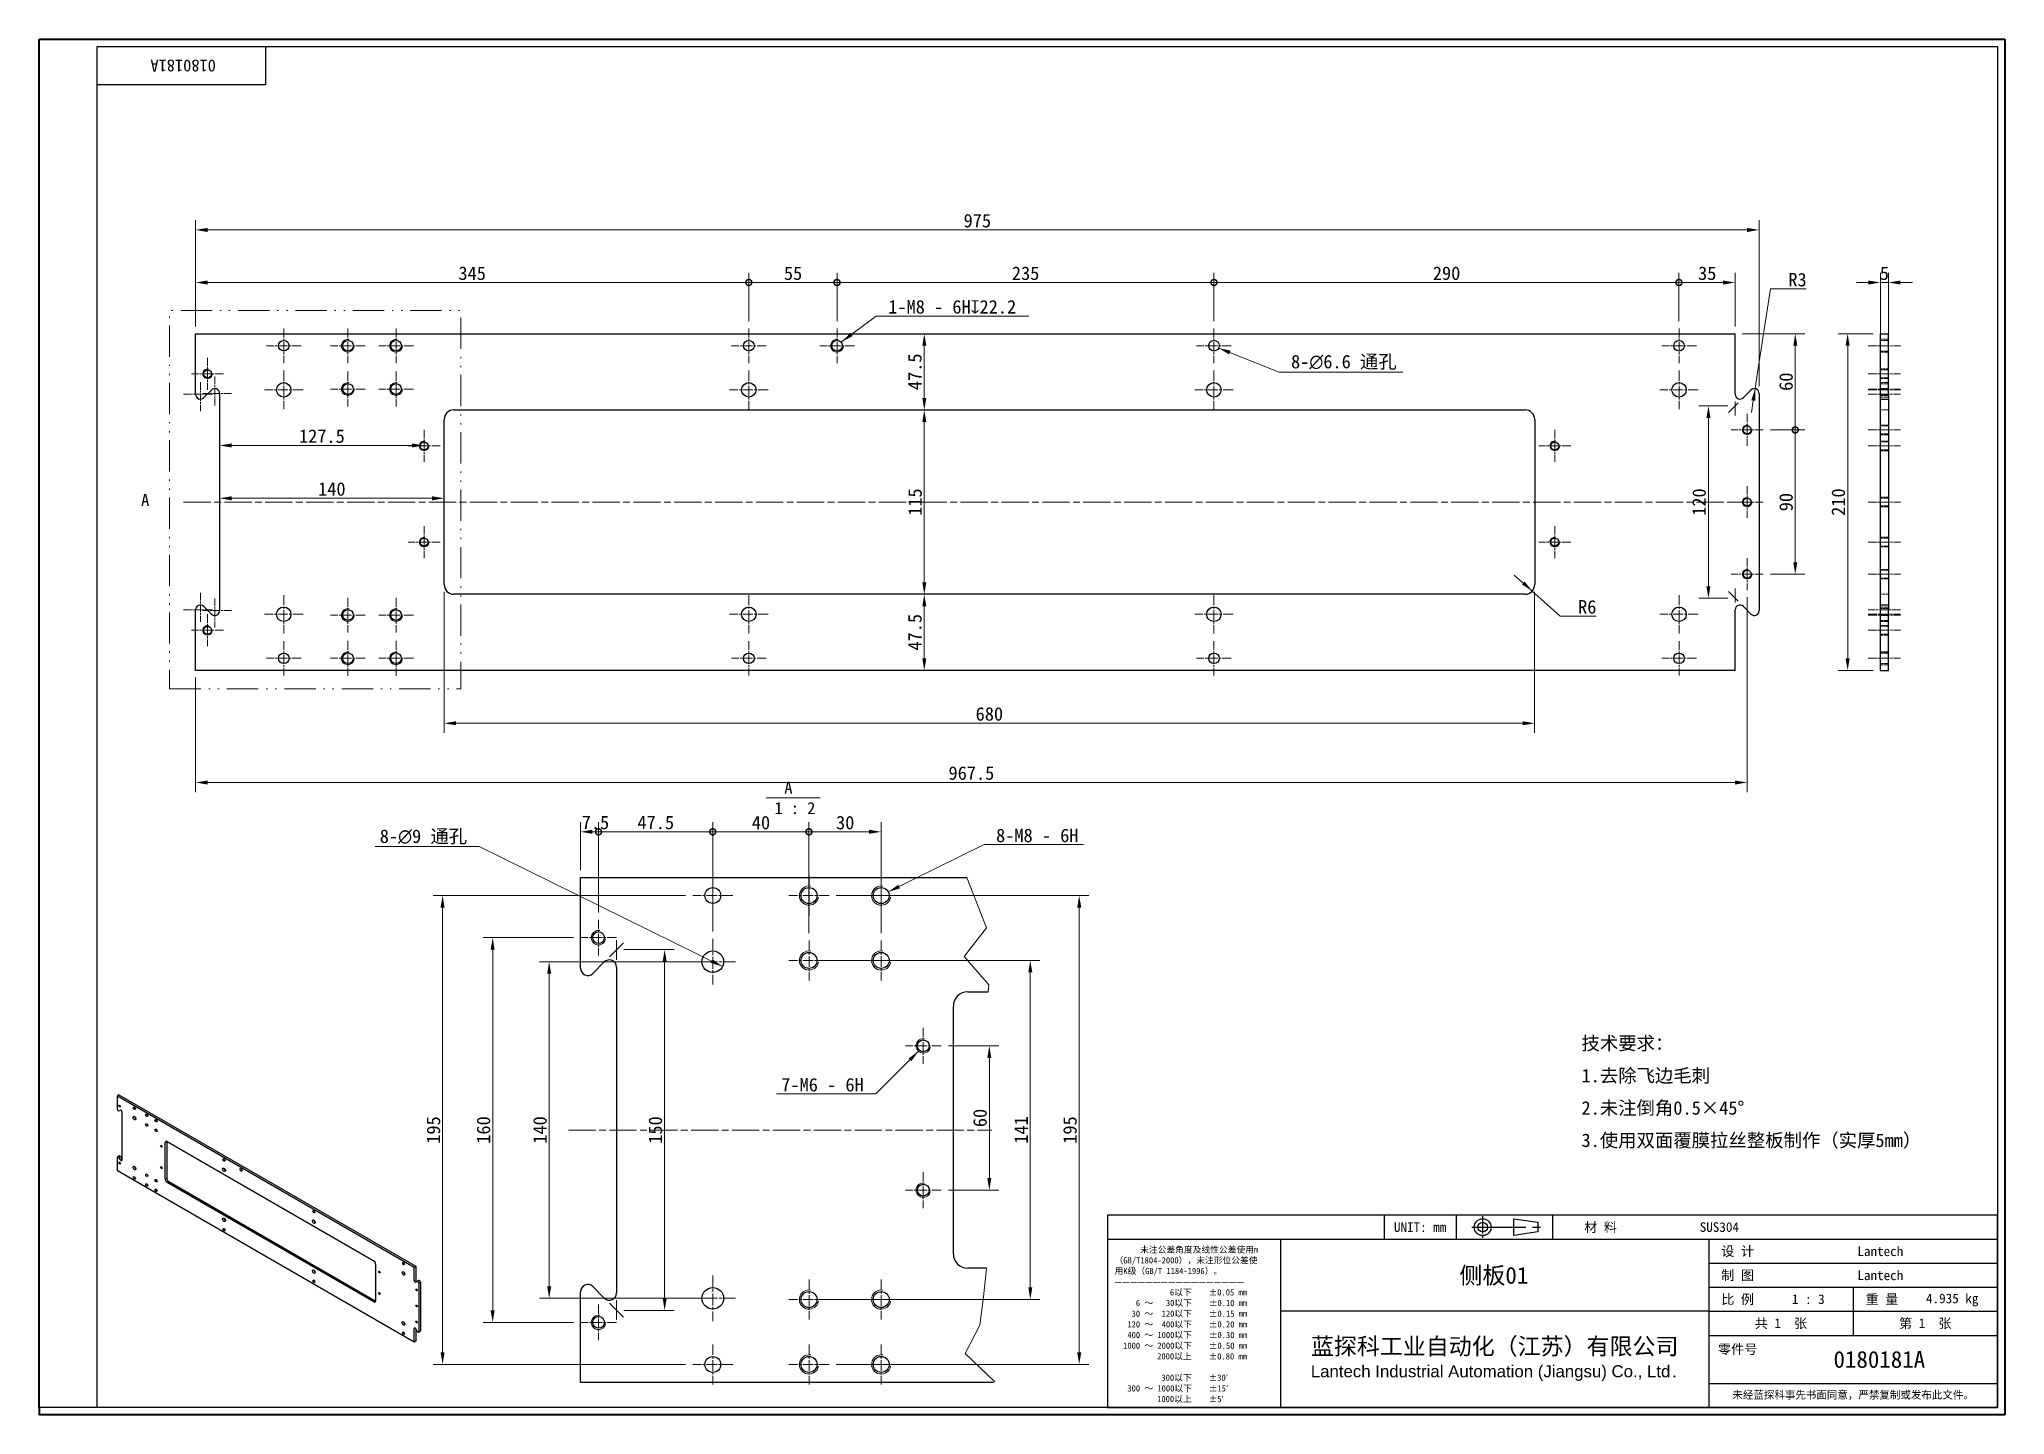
# Model space of a CAD drawing. Header units: millimetres. Extents: x 18 to 1244, y 16 to 875.
import ezdxf
from ezdxf.enums import TextEntityAlignment as Align

# ---------------------------------------------------------------- set-up
doc = ezdxf.new("R2010")
doc.units = ezdxf.units.MM
doc.header["$LTSCALE"] = 3
for name, pattern in [('CHAIN', [0.3543, 0.2362, -0.0295, 0.0591, -0.0295]), ('DASH_DOUBLE_DOT', [0.2164, 0.1181, -0.0295, 0.0049, -0.0295, 0.0049, -0.0295]), ('DASHED', [0.2067, 0.1654, -0.0413])]:
    doc.linetypes.add(name, pattern=pattern)
for name, color, linetype, lineweight in [('1', 7, 'Continuous', 18), ('可见 (ISO)', 7, 'Continuous', 25), ('可见窄的 (ISO)', 7, 'Continuous', 18), ('图框 (ISO)', 7, 'Continuous', 35), ('标题 (ISO)', 7, 'Continuous', 25)]:
    doc.layers.add(name, color=color, linetype=linetype, lineweight=lineweight)
for name, color, linetype, lineweight, true_color in [('中心标记 (ISO)', 1, 'CHAIN', 18, 0xff0000), ('中心线 (ISO)', 1, 'CHAIN', 18, 0xff0000), ('尺寸 (ISO)', 7, 'Continuous', 18, 0x008000), ('局部视图边界 (ISO)', 7, 'DASH_DOUBLE_DOT', 18, 0x008000), ('折线 (ISO)', 7, 'Continuous', 18, 0x008000), ('符号 (ISO)', 7, 'Continuous', 18, 0x008000), ('隐藏 (ISO)', 5, 'DASHED', 18, 0x0000ff)]:
    doc.layers.add(name, color=color, linetype=linetype, lineweight=lineweight, true_color=true_color)
doc.styles.add('HZ_33', font='simfang.ttf')
doc.styles.add('文本样式164', font='SimSun.ttf')
doc.styles.add('文本样式165', font='SimSun.ttf')
doc.styles.add('文本样式74', font='SimSun.ttf')
doc.styles.add('最新国标', font='simfang.ttf')
doc.styles.add('注释文本 (ISO)', font='simfang.ttf')
doc.dimstyles.new('默认 (GB)', dxfattribs={"dimscale": 3, "dimtxt": 2.8, "dimasz": 2.5, "dimexe": 2, "dimexo": 1.5, "dimgap": 0.5, "dimtad": 1, "dimtoh": 1, "dimdsep": 46, "dimtxsty": '最新国标', "dimcen": 0.09, "dimdle": 10, "dimclrd": 256, "dimclre": 256, "dimclrt": 256, "dimaunit": 1, "dimadec": 3, "dimazin": 2, "dimtfac": 0.535714, "dimtdec": 3, "dimtmove": 0, "dimatfit": 3, "dimfxl": 0, "dimtolj": 1, "dimlwd": -1, "dimlwe": -1, "dimarcsym": 0})
doc.dimstyles.new('默认 (GB)$7', dxfattribs={"dimscale": 3, "dimtxt": 2.8, "dimasz": 2.5, "dimexe": 2, "dimexo": 1.5, "dimgap": 0.5, "dimtad": 1, "dimtoh": 1, "dimdsep": 46, "dimtxsty": '最新国标', "dimcen": 0.09, "dimdle": 10, "dimclrd": 256, "dimclre": 256, "dimclrt": 256, "dimaunit": 1, "dimadec": 3, "dimazin": 2, "dimtfac": 0.535714, "dimtdec": 3, "dimtmove": 0, "dimatfit": 3, "dimfxl": 0, "dimtolj": 1, "dimlwd": -1, "dimlwe": -1, "dimarcsym": 0})

msp = doc.modelspace()

# ---------------------------------------------------------------- texts
at = {"layer": '符号 (ISO)', "char_height": 8.4}
for s, insert, width, attachment_point, line_spacing_factor, style in [('1-M8 - 6H\\fAIGDT|b0|i0;{\\H8.4000;x}\\fFangSong|b0|i0;{\\H8.4000;22.2}', (547.32, 703.282), 92.4503, 7, 0.49, '最新国标'), ('8-\\fAIGDT|b0|i0;{\\H8.4000;n}\\fFangSong|b0|i0;{\\H8.4000;6.6 通孔}', (798.503, 668.318), 73.01361, 7, 0.49, '最新国标'), ('8-\\fAIGDT|b0|i0;{\\H8.4000;n}\\fFangSong|b0|i0;{\\H8.4000;9 通孔}', (284.767, 372.257), 60.31242, 9, 0.49, '最新国标'), ('8-M8 - 6H', (614.577, 373.542), 57.15537, 7, 0.49, '最新国标'), ('\\fFangSong|b0|i0;{\\H8.4000;技术要求：\\P}\\fFangSong|b0|i0;{\\H8.4000;1.去除飞边毛刺\\P}\\fFangSong|b0|i0;{\\H8.4000;2.未注倒角0.5×45°\\P}\\fFangSong|b0|i0;{\\H8.4000;3.使用双面覆膜拉丝整板制作（实厚5mm）}', (979.611, 217.406), 232.64561, 4, 1.441304, '注释文本 (ISO)'), ('7-M6 - 6H', (532.059, 218), 57.15537, 9, 0.49, '最新国标')]:
    msp.add_mtext(s, dxfattribs=dict(at, insert=insert, width=width, attachment_point=attachment_point, line_spacing_factor=line_spacing_factor, style=style))
at = {"layer": '符号 (ISO)', "char_height": 7.5, "attachment_point": 7, "style": 'HZ_33'}
for s, insert in [('A ', (482.56, 403.971)), (' 1 : 2', (471.284, 391.041))]:
    msp.add_mtext(s, dxfattribs=dict(at, insert=insert))

# ---------------------------------------------------------------- blocks, each defined once
blk = doc.blocks.new('图框 最新国标')
at = {"layer": '图框 (ISO)'}
for p, q in [((6, 7), (6, 291.5)), ((6, 291.5), (414.5, 291.5)), ((414.5, 291.5), (414.5, 5.5)), ((6, 7), (6, 5.5)), ((6, 7), (6, 5.5)), ((414.5, 5.5), (6, 5.5))]:
    blk.add_line(p, q, dxfattribs=at)
at = {"layer": '图框 (ISO)', "color": 7, "linetype": 'Continuous', "lineweight": 25}
for p, q in [((18, 290), (413, 290)), ((18, 7), (18, 290)), ((18, 290), (413, 290)), ((53, 290), (53, 282)), ((413, 290), (413, 7)), ((413, 290), (413, 7)), ((53, 282), (18, 282)), ((413, 7), (6, 7)), ((413, 7), (18, 7))]:
    blk.add_line(p, q, dxfattribs=at)
at = {"layer": '图框 (ISO)', "style": '文本样式74'}
blk.add_attdef('零件代号_001', (42.7, 287.25), '', height=2.5, rotation=180, dxfattribs=at)
blk = doc.blocks.new('标题栏 最新国标')
at = {"layer": '标题 (ISO)'}
for p, q in [((381.98, -183.84), (196.98, -183.84)), ((196.98, -183.84), (196.98, -223.84)), ((254.48, -183.84), (254.48, -188.84)), ((269.48, -183.84), (269.48, -188.84)), ((281.48, -188.09), (281.48, -184.59)), ((281.48, -184.59), (286.48, -185.34)), ((286.48, -187.34), (281.48, -188.09)), ((286.48, -185.34), (286.48, -187.34)), ((289.48, -183.84), (289.48, -188.84)), ((381.98, -223.84), (381.98, -183.84)), ((383.48, -183.84), (383.48, -225.34)), ((196.98, -188.84), (381.98, -188.84)), ((232.98, -188.84), (232.98, -223.84)), ((321.98, -188.84), (321.98, -223.84)), ((321.98, -193.84), (381.98, -193.84)), ((321.98, -198.84), (381.98, -198.84)), ((351.98, -198.84), (351.98, -208.84)), ((321.98, -203.84), (232.98, -203.84)), ((321.98, -203.84), (381.98, -203.84)), ((321.98, -208.84), (381.98, -208.84)), ((321.98, -218.84), (381.98, -218.84)), ((196.98, -223.84), (381.98, -223.84)), ((383.48, -225.34), (196.98, -225.34))]:
    blk.add_line(p, q, dxfattribs=at)
at = {"layer": '标题 (ISO)', "linetype": 'CHAIN', "ltscale": 15.834605}
blk.add_line((272.73, -186.34), (286.98, -186.34), dxfattribs=at)
at = {"layer": '标题 (ISO)', "linetype": 'CHAIN', "ltscale": 5.000333}
blk.add_line((274.98, -184.09), (274.98, -188.59), dxfattribs=at)
at = {"layer": '标题 (ISO)'}
for radius in [1.75, 1]:
    blk.add_circle((274.98, -186.34), radius, dxfattribs=at)
at = {"layer": '1', "style": '文本样式164'}
for s, p in [('UNIT: mm', (261.98, -186.34)), ('材 料', (299.48, -186.34)), ('设 计', (327.98, -191.34)), ('制 图', (327.98, -196.34)), ('比 例', (327.98, -201.34)), ('重 量', (357.98, -201.34)), ('共 1  张', (336.98, -206.34)), ('第 1  张', (366.98, -206.34))]:
    blk.add_text(s, height=2, dxfattribs=at).set_placement(p, align=Align.MIDDLE_CENTER)
at = {"layer": '标题 (ISO)', "style": '注释文本 (ISO)'}
for s, insert, char_height, attachment_point, line_spacing_factor in [('\\fSimSun|b0|i0;{\\H1.3000;      未注公差角度及线性公差使用m\\P}\\fSimSun|b0|i0;{\\H1.3000;（GB/T1804-2000），未注形位公差使\\P}\\fSimSun|b0|i0;{\\H1.3000;用K级（GB/T 1184-1996）。\\P}\\fSimSun|b0|i0;{\\H1.3000;—————————————————\\P}\\fSimSun|b0|i0;{\\H1.3000;             6以下    ±0.05 mm\\P}\\fSimSun|b0|i0;{\\H1.3000;     6 ～   30以下    ±0.10 mm\\P}\\fSimSun|b0|i0;{\\H1.3000;    30 ～  120以下    ±0.15 mm\\P}\\fSimSun|b0|i0;{\\H1.3000;   120 ～  400以下    ±0.20 mm\\P}\\fSimSun|b0|i0;{\\H1.3000;   400 ～ 1000以下    ±0.30 mm\\P}\\fSimSun|b0|i0;{\\H1.3000;  1000 ～ 2000以下    ±0.50 mm\\P}\\fSimSun|b0|i0;{\\H1.3000;          2000以上    ±0.80 mm\\P}\\fSimSun|b0|i0;{\\H1.3000;\\P}\\fSimSun|b0|i0;{\\H1.3000;           300以下    ±30′\\P}\\fSimSun|b0|i0;{\\H1.3000;   300 ～ 1000以下    ±15′\\P}\\fSimSun|b0|i0;{\\H1.3000;          1000以上    ±5′}', (198.48, -206.63), 1.3, 4, 1.023913), ('{\\fMicrosoft YaHei|b0|i0|c134|p34;\\H1.75x;蓝探科工业自动化（江苏）有限公司\\P\\fArial|b0|i0|c0|p34;\\H0.71429x;Lantech Industrial Automation (Jiangsu) Co., Ltd\\fFangSong|b0|i0|c134|p49;.\\H1.15195x; }', (277.48, -213.84), 2, 5, 0.978695)]:
    blk.add_mtext(s, dxfattribs=dict(at, insert=insert, char_height=char_height, attachment_point=attachment_point, line_spacing_factor=line_spacing_factor))
at = {"layer": '标题 (ISO)', "attachment_point": 5, "style": '注释文本 (ISO)'}
for s, insert, char_height in [('\\fFangSong|b0|i0;零件号', (327.98, -211.84), 2), ('\\fSimSun|b0|i0;{\\H1.6000;未经蓝探科事先书面同意，严禁复制或发布此文件。}', (351.98, -221.34), 1.6)]:
    blk.add_mtext(s, dxfattribs=dict(at, insert=insert, char_height=char_height))
at = {"layer": '标题 (ISO)'}
for tag, p, height, style in [('材料_001', (320.09, -187.33), 2, '注释文本 (ISO)'), ('设计人_001', (352.87, -192.36), 2, '注释文本 (ISO)'), ('库存编号_001', (270.15, -198.11), 3.5, '文本样式165'), ('设计人_001', (352.87, -197.36), 2, '注释文本 (ISO)'), ('视图比例_001', (339.26, -202.33), 2, '注释文本 (ISO)'), ('质量\\P3;_001', (367.14, -202.16), 2, '注释文本 (ISO)'), ('零件代号_001', (347.9, -215.59), 3.5, '文本样式165')]:
    blk.add_attdef(tag, p, '', height=height, dxfattribs=dict(at, style=style))
blk = doc.blocks.new('二维局部视图0')
at = {"layer": '局部视图边界 (ISO)', "ltscale": 18.371422, "flags": 128}
blk.add_lwpolyline([(33.08, 156.43), (93.58, 156.43), (93.58, 235.08), (33.08, 235.08), (33.08, 156.43)], dxfattribs=at)
at = {"layer": '局部视图边界 (ISO)', "insert": (27.16, 194.48), "char_height": 2.5, "attachment_point": 7, "style": 'HZ_33'}
blk.add_mtext('A', dxfattribs=at)
blk = doc.blocks.new('_DotSmall')
at = {"color": 0, "linetype": 'ByBlock', "const_width": 0.5}
blk.add_lwpolyline([(-0.0625, 0, 1), (0.0625, 0, 1)], format="xyb", close=True, dxfattribs=at)
blk = doc.blocks.new('*D6')
at = {"layer": 'Defpoints', "color": 0, "transparency": 16777216}
for p in [(460.4, 722.8), (115.4, 690.8), (460.4, 694.1)]:
    blk.add_point(p, dxfattribs=at)
at = {"layer": '尺寸 (ISO)', "color": 116, "true_color": 0x00803f, "transparency": 16777216}
for p, q in [((115.4, 695.3), (115.4, 728.8)), ((460.4, 698.6), (460.4, 728.8)), ((122.9, 722.8), (460.4, 722.8))]:
    blk.add_line(p, q, dxfattribs=at)
blk.add_solid([(122.9, 724), (122.9, 721.5), (115.4, 722.8)], dxfattribs=at)
at = {"layer": '尺寸 (ISO)', "color": 116, "true_color": 0x00803f, "transparency": 16777216, "xscale": 7.5, "yscale": 7.5, "zscale": 7.5}
blk.add_blockref('_DotSmall', (460.4, 722.8), dxfattribs=at)
at = {"layer": '尺寸 (ISO)', "transparency": 16777216, "insert": (287.9, 728.5), "char_height": 8.4, "attachment_point": 5, "style": '最新国标'}
blk.add_mtext('\\A1;345', dxfattribs=at)
blk = doc.blocks.new('*D8')
at = {"layer": 'Defpoints', "color": 0, "transparency": 16777216}
for p in [(515.4, 722.8), (460.4, 694.1), (515.4, 694.2)]:
    blk.add_point(p, dxfattribs=at)
at = {"layer": '尺寸 (ISO)', "color": 116, "true_color": 0x00803f, "transparency": 16777216}
for p, q in [((460.4, 698.6), (460.4, 728.8)), ((515.4, 698.7), (515.4, 728.8)), ((460.4, 722.8), (515.4, 722.8))]:
    blk.add_line(p, q, dxfattribs=at)
at = {"layer": '尺寸 (ISO)', "color": 116, "true_color": 0x00803f, "transparency": 16777216, "xscale": 7.5, "yscale": 7.5, "zscale": 7.5, "rotation": 180}
blk.add_blockref('_DotSmall', (460.4, 722.8), dxfattribs=at)
at = {"layer": '尺寸 (ISO)', "color": 116, "true_color": 0x00803f, "transparency": 16777216, "xscale": 7.5, "yscale": 7.5, "zscale": 7.5}
blk.add_blockref('_DotSmall', (515.4, 722.8), dxfattribs=at)
at = {"layer": '尺寸 (ISO)', "transparency": 16777216, "insert": (488, 728.5), "char_height": 8.4, "attachment_point": 5, "style": '最新国标'}
blk.add_mtext('\\A1;55', dxfattribs=at)
blk = doc.blocks.new('*D9')
at = {"layer": 'Defpoints', "color": 0, "transparency": 16777216}
for p in [(750.4, 722.8), (515.4, 694.2), (750.4, 694.1)]:
    blk.add_point(p, dxfattribs=at)
at = {"layer": '尺寸 (ISO)', "color": 116, "true_color": 0x00803f, "transparency": 16777216}
for p, q in [((515.4, 698.7), (515.4, 728.8)), ((750.4, 698.6), (750.4, 728.8)), ((515.4, 722.8), (750.4, 722.8))]:
    blk.add_line(p, q, dxfattribs=at)
at = {"layer": '尺寸 (ISO)', "color": 116, "true_color": 0x00803f, "transparency": 16777216, "xscale": 7.5, "yscale": 7.5, "zscale": 7.5, "rotation": 180}
blk.add_blockref('_DotSmall', (515.4, 722.8), dxfattribs=at)
at = {"layer": '尺寸 (ISO)', "color": 116, "true_color": 0x00803f, "transparency": 16777216, "xscale": 7.5, "yscale": 7.5, "zscale": 7.5}
blk.add_blockref('_DotSmall', (750.4, 722.8), dxfattribs=at)
at = {"layer": '尺寸 (ISO)', "transparency": 16777216, "insert": (633, 728.5), "char_height": 8.4, "attachment_point": 5, "style": '最新国标'}
blk.add_mtext('\\A1;235', dxfattribs=at)
blk = doc.blocks.new('*D10')
at = {"layer": 'Defpoints', "color": 0, "transparency": 16777216}
for p in [(1040.4, 722.8), (750.4, 694.1), (1040.4, 694.1)]:
    blk.add_point(p, dxfattribs=at)
at = {"layer": '尺寸 (ISO)', "color": 116, "true_color": 0x00803f, "transparency": 16777216}
for p, q in [((750.4, 698.6), (750.4, 728.8)), ((1040.4, 698.6), (1040.4, 728.8)), ((750.4, 722.8), (1040.4, 722.8))]:
    blk.add_line(p, q, dxfattribs=at)
at = {"layer": '尺寸 (ISO)', "color": 116, "true_color": 0x00803f, "transparency": 16777216, "xscale": 7.5, "yscale": 7.5, "zscale": 7.5, "rotation": 180}
blk.add_blockref('_DotSmall', (750.4, 722.8), dxfattribs=at)
at = {"layer": '尺寸 (ISO)', "color": 116, "true_color": 0x00803f, "transparency": 16777216, "xscale": 7.5, "yscale": 7.5, "zscale": 7.5}
blk.add_blockref('_DotSmall', (1040.4, 722.8), dxfattribs=at)
at = {"layer": '尺寸 (ISO)', "transparency": 16777216, "insert": (895.5, 728.5), "char_height": 8.4, "attachment_point": 5, "style": '最新国标'}
blk.add_mtext('\\A1;290', dxfattribs=at)
blk = doc.blocks.new('*D11')
at = {"layer": 'Defpoints', "color": 0, "transparency": 16777216}
for p in [(1075.4, 722.8), (1040.4, 694.1), (1075.4, 690.8)]:
    blk.add_point(p, dxfattribs=at)
at = {"layer": '尺寸 (ISO)', "color": 116, "true_color": 0x00803f, "transparency": 16777216}
for p, q in [((1040.4, 698.6), (1040.4, 728.8)), ((1075.4, 695.3), (1075.4, 728.8)), ((1040.4, 722.8), (1067.9, 722.8))]:
    blk.add_line(p, q, dxfattribs=at)
blk.add_solid([(1067.9, 724), (1067.9, 721.5), (1075.4, 722.8)], dxfattribs=at)
at = {"layer": '尺寸 (ISO)', "color": 116, "true_color": 0x00803f, "transparency": 16777216, "xscale": 7.5, "yscale": 7.5, "zscale": 7.5, "rotation": 180}
blk.add_blockref('_DotSmall', (1040.4, 722.8), dxfattribs=at)
at = {"layer": '尺寸 (ISO)', "transparency": 16777216, "insert": (1058, 728.5), "char_height": 8.4, "attachment_point": 5, "style": '最新国标'}
blk.add_mtext('\\A1;35', dxfattribs=at)
blk = doc.blocks.new('*D12')
at = {"layer": 'Defpoints', "color": 0, "transparency": 16777216}
for p in [(1090.4, 755.6), (115.4, 690.8), (1090.4, 653.6)]:
    blk.add_point(p, dxfattribs=at)
at = {"layer": '尺寸 (ISO)', "color": 116, "true_color": 0x00803f, "transparency": 16777216}
for p, q in [((115.4, 695.3), (115.4, 761.6)), ((1090.4, 658.1), (1090.4, 761.6)), ((122.9, 755.6), (1082.9, 755.6))]:
    blk.add_line(p, q, dxfattribs=at)
for points in [[(122.9, 756.8), (122.9, 754.3), (115.4, 755.6)], [(1082.9, 756.8), (1082.9, 754.3), (1090.4, 755.6)]]:
    blk.add_solid(points, dxfattribs=at)
at = {"layer": '尺寸 (ISO)', "transparency": 16777216, "insert": (602.9, 761.3), "char_height": 8.4, "attachment_point": 5, "style": '最新国标'}
blk.add_mtext('\\A1;975', dxfattribs=at)
blk = doc.blocks.new('*D13')
at = {"layer": 'Defpoints', "color": 0, "transparency": 16777216}
for p in [(569.8, 690.8), (569.8, 643.3), (610.4, 643.3)]:
    blk.add_point(p, dxfattribs=at)
at = {"layer": '尺寸 (ISO)', "color": 116, "true_color": 0x00803f, "transparency": 16777216}
blk.add_line((569.8, 683.3), (569.8, 650.8), dxfattribs=at)
for points in [[(568.6, 683.3), (571.1, 683.3), (569.8, 690.8)], [(568.6, 650.8), (571.1, 650.8), (569.8, 643.3)]]:
    blk.add_solid(points, dxfattribs=at)
at = {"layer": '尺寸 (ISO)', "transparency": 16777216, "insert": (564, 667.1), "char_height": 8.4, "attachment_point": 5, "rotation": 90, "style": '最新国标'}
blk.add_mtext('\\A1;47.5', dxfattribs=at)
blk = doc.blocks.new('*D14')
at = {"layer": 'Defpoints', "color": 0, "transparency": 16777216}
for p in [(569.8, 643.3), (569.8, 528.3), (569.8, 528.3)]:
    blk.add_point(p, dxfattribs=at)
at = {"layer": '尺寸 (ISO)', "color": 116, "true_color": 0x00803f, "transparency": 16777216}
blk.add_line((569.8, 635.8), (569.8, 535.8), dxfattribs=at)
for points in [[(568.6, 635.8), (571.1, 635.8), (569.8, 643.3)], [(568.6, 535.8), (571.1, 535.8), (569.8, 528.3)]]:
    blk.add_solid(points, dxfattribs=at)
at = {"layer": '尺寸 (ISO)', "transparency": 16777216, "insert": (564.1, 585.8), "char_height": 8.4, "attachment_point": 5, "rotation": 90, "style": '最新国标'}
blk.add_mtext('\\A1;115', dxfattribs=at)
blk = doc.blocks.new('*D15')
at = {"layer": 'Defpoints', "color": 0, "transparency": 16777216}
for p in [(569.8, 528.3), (569.8, 480.8), (569.8, 480.8)]:
    blk.add_point(p, dxfattribs=at)
at = {"layer": '尺寸 (ISO)', "color": 116, "true_color": 0x00803f, "transparency": 16777216}
blk.add_line((569.8, 520.8), (569.8, 488.3), dxfattribs=at)
for points in [[(568.6, 520.8), (571.1, 520.8), (569.8, 528.3)], [(568.6, 488.3), (571.1, 488.3), (569.8, 480.8)]]:
    blk.add_solid(points, dxfattribs=at)
at = {"layer": '尺寸 (ISO)', "transparency": 16777216, "insert": (564, 504.6), "char_height": 8.4, "attachment_point": 5, "rotation": 90, "style": '最新国标'}
blk.add_mtext('\\A1;47.5', dxfattribs=at)
blk = doc.blocks.new('*D16')
at = {"layer": 'Defpoints', "color": 0, "transparency": 16777216}
for p in [(270.4, 534.3), (950.4, 534.3), (950.4, 447.8)]:
    blk.add_point(p, dxfattribs=at)
at = {"layer": '尺寸 (ISO)', "color": 116, "true_color": 0x00803f, "transparency": 16777216}
for p, q in [((270.4, 529.8), (270.4, 441.8)), ((950.4, 529.8), (950.4, 441.8)), ((277.9, 447.8), (942.9, 447.8))]:
    blk.add_line(p, q, dxfattribs=at)
for points in [[(277.9, 449.1), (277.9, 446.6), (270.4, 447.8)], [(942.9, 449.1), (942.9, 446.6), (950.4, 447.8)]]:
    blk.add_solid(points, dxfattribs=at)
at = {"layer": '尺寸 (ISO)', "transparency": 16777216, "insert": (610.4, 453.6), "char_height": 8.4, "attachment_point": 5, "style": '最新国标'}
blk.add_mtext('\\A1;680', dxfattribs=at)
blk = doc.blocks.new('*D17')
at = {"layer": 'Defpoints', "color": 0, "transparency": 16777216}
for p in [(130.4, 588.2), (270.4, 588.2), (270.4, 588.2)]:
    blk.add_point(p, dxfattribs=at)
at = {"layer": '尺寸 (ISO)', "color": 116, "true_color": 0x00803f, "transparency": 16777216}
blk.add_line((137.9, 588.2), (262.9, 588.2), dxfattribs=at)
for points in [[(137.9, 589.4), (137.9, 586.9), (130.4, 588.2)], [(262.9, 589.4), (262.9, 586.9), (270.4, 588.2)]]:
    blk.add_solid(points, dxfattribs=at)
at = {"layer": '尺寸 (ISO)', "transparency": 16777216, "insert": (200.4, 593.9), "char_height": 8.4, "attachment_point": 5, "style": '最新国标'}
blk.add_mtext('\\A1;140', dxfattribs=at)
blk = doc.blocks.new('*D18')
at = {"layer": 'Defpoints', "color": 0, "transparency": 16777216}
for p in [(1092.9, 630.8), (1112.9, 630.8), (1092.9, 540.8)]:
    blk.add_point(p, dxfattribs=at)
at = {"layer": '尺寸 (ISO)', "color": 116, "true_color": 0x00803f, "transparency": 16777216}
for p, q in [((1097.4, 630.8), (1118.9, 630.8)), ((1112.9, 548.3), (1112.9, 630.8)), ((1097.4, 540.8), (1118.9, 540.8))]:
    blk.add_line(p, q, dxfattribs=at)
blk.add_solid([(1111.7, 548.3), (1114.2, 548.3), (1112.9, 540.8)], dxfattribs=at)
at = {"layer": '尺寸 (ISO)', "color": 116, "true_color": 0x00803f, "transparency": 16777216, "xscale": 7.5, "yscale": 7.5, "zscale": 7.5, "rotation": 90}
blk.add_blockref('_DotSmall', (1112.9, 630.8), dxfattribs=at)
at = {"layer": '尺寸 (ISO)', "transparency": 16777216, "insert": (1107.2, 585.8), "char_height": 8.4, "attachment_point": 5, "rotation": 90, "style": '最新国标'}
blk.add_mtext('\\A1;90', dxfattribs=at)
blk = doc.blocks.new('*D19')
at = {"layer": 'Defpoints', "color": 0, "transparency": 16777216}
for p in [(1075.4, 690.8), (1112.9, 690.8), (1092.9, 630.8)]:
    blk.add_point(p, dxfattribs=at)
at = {"layer": '尺寸 (ISO)', "color": 116, "true_color": 0x00803f, "transparency": 16777216}
for p, q in [((1079.9, 690.8), (1118.9, 690.8)), ((1112.9, 630.8), (1112.9, 683.3)), ((1097.4, 630.8), (1118.9, 630.8))]:
    blk.add_line(p, q, dxfattribs=at)
blk.add_solid([(1111.7, 683.3), (1114.2, 683.3), (1112.9, 690.8)], dxfattribs=at)
at = {"layer": '尺寸 (ISO)', "color": 116, "true_color": 0x00803f, "transparency": 16777216, "xscale": 7.5, "yscale": 7.5, "zscale": 7.5, "rotation": 270}
blk.add_blockref('_DotSmall', (1112.9, 630.8), dxfattribs=at)
at = {"layer": '尺寸 (ISO)', "transparency": 16777216, "insert": (1107.2, 660.9), "char_height": 8.4, "attachment_point": 5, "rotation": 90, "style": '最新国标'}
blk.add_mtext('\\A1;60', dxfattribs=at)
blk = doc.blocks.new('*D20')
at = {"layer": 'Defpoints', "color": 0, "transparency": 16777216}
for p in [(1087.4, 653.6), (1087.9, 656.6)]:
    blk.add_point(p, dxfattribs=at)
at = {"layer": '尺寸 (ISO)', "color": 116, "true_color": 0x00803f, "transparency": 16777216}
for p, q in [((1097.5, 718.8), (1089, 664)), ((1119.8, 718.8), (1097.5, 718.8)), ((1087.9, 656.6), (1089, 664)), ((1087.4, 653.6), (1087.9, 656.6)), ((1086.7, 649.1), (1085.6, 641.7))]:
    blk.add_line(p, q, dxfattribs=at)
blk.add_solid([(1085.5, 649.3), (1088, 649), (1087.9, 656.6)], dxfattribs=at)
at = {"layer": '尺寸 (ISO)', "transparency": 16777216, "insert": (1114.3, 724.5), "char_height": 8.4, "attachment_point": 5, "style": '最新国标'}
blk.add_mtext('\\A1;R3', dxfattribs=at)
blk = doc.blocks.new('*D21')
at = {"layer": 'Defpoints', "color": 0, "transparency": 16777216}
for p in [(1082.9, 530.9), (115.4, 480.8), (1082.9, 410.9)]:
    blk.add_point(p, dxfattribs=at)
at = {"layer": '尺寸 (ISO)', "color": 116, "true_color": 0x00803f, "transparency": 16777216}
for p, q in [((1082.9, 526.4), (1082.9, 404.9)), ((115.4, 476.3), (115.4, 404.9)), ((122.9, 410.9), (1075.4, 410.9))]:
    blk.add_line(p, q, dxfattribs=at)
for points in [[(122.9, 412.1), (122.9, 409.6), (115.4, 410.9)], [(1075.4, 412.1), (1075.4, 409.6), (1082.9, 410.9)]]:
    blk.add_solid(points, dxfattribs=at)
at = {"layer": '尺寸 (ISO)', "transparency": 16777216, "insert": (599.2, 416.7), "char_height": 8.4, "attachment_point": 5, "style": '最新国标'}
blk.add_mtext('\\A1;967.5', dxfattribs=at)
blk = doc.blocks.new('*D22')
at = {"layer": 'Defpoints', "color": 0, "transparency": 16777216}
for p in [(355.5, 314.1), (300.7, 74.1), (355.5, 74.1)]:
    blk.add_point(p, dxfattribs=at)
at = {"layer": '尺寸 (ISO)', "color": 116, "true_color": 0x00803f, "transparency": 16777216}
for p, q in [((351, 314.1), (294.7, 314.1)), ((300.7, 306.6), (300.7, 81.6)), ((351, 74.1), (294.7, 74.1))]:
    blk.add_line(p, q, dxfattribs=at)
for points in [[(299.4, 306.6), (301.9, 306.6), (300.7, 314.1)], [(299.4, 81.6), (301.9, 81.6), (300.7, 74.1)]]:
    blk.add_solid(points, dxfattribs=at)
at = {"layer": '尺寸 (ISO)', "transparency": 16777216, "insert": (295, 194.1), "char_height": 8.4, "attachment_point": 5, "rotation": 90, "style": '最新国标'}
blk.add_mtext('\\A1;160', dxfattribs=at)
blk = doc.blocks.new('*D23')
at = {"layer": 'Defpoints', "color": 0, "transparency": 16777216}
for p in [(497.9, 299.9), (497.9, 88.4), (635.9, 88.4)]:
    blk.add_point(p, dxfattribs=at)
at = {"layer": '尺寸 (ISO)', "color": 116, "true_color": 0x00803f, "transparency": 16777216}
for p, q in [((502.4, 299.9), (641.9, 299.9)), ((635.9, 292.4), (635.9, 95.9)), ((502.4, 88.4), (641.9, 88.4))]:
    blk.add_line(p, q, dxfattribs=at)
for points in [[(634.7, 292.4), (637.2, 292.4), (635.9, 299.9)], [(634.7, 95.9), (637.2, 95.9), (635.9, 88.4)]]:
    blk.add_solid(points, dxfattribs=at)
at = {"layer": '尺寸 (ISO)', "transparency": 16777216, "insert": (630.2, 194.1), "char_height": 8.4, "attachment_point": 5, "rotation": 90, "style": '最新国标'}
blk.add_mtext('\\A1;141', dxfattribs=at)
blk = doc.blocks.new('*D24')
at = {"layer": 'Defpoints', "color": 0, "transparency": 16777216}
for p in [(437.9, 299.1), (335.9, 89.1), (437.9, 89.1)]:
    blk.add_point(p, dxfattribs=at)
at = {"layer": '尺寸 (ISO)', "color": 116, "true_color": 0x00803f, "transparency": 16777216}
for p, q in [((433.4, 299.1), (329.9, 299.1)), ((335.9, 291.6), (335.9, 96.6)), ((433.4, 89.1), (329.9, 89.1))]:
    blk.add_line(p, q, dxfattribs=at)
for points in [[(334.7, 291.6), (337.2, 291.6), (335.9, 299.1)], [(334.7, 96.6), (337.2, 96.6), (335.9, 89.1)]]:
    blk.add_solid(points, dxfattribs=at)
at = {"layer": '尺寸 (ISO)', "transparency": 16777216, "insert": (330.2, 194.1), "char_height": 8.4, "attachment_point": 5, "rotation": 90, "style": '最新国标'}
blk.add_mtext('\\A1;140', dxfattribs=at)
blk = doc.blocks.new('*D25')
at = {"layer": 'Defpoints', "color": 0, "transparency": 16777216}
for p in [(425.5, 340.4), (269.5, 47.9), (425.5, 47.9)]:
    blk.add_point(p, dxfattribs=at)
at = {"layer": '尺寸 (ISO)', "color": 116, "true_color": 0x00803f, "transparency": 16777216}
for p, q in [((421, 340.4), (263.5, 340.4)), ((269.5, 332.9), (269.5, 55.4)), ((421, 47.9), (263.5, 47.9))]:
    blk.add_line(p, q, dxfattribs=at)
for points in [[(268.2, 332.9), (270.7, 332.9), (269.5, 340.4)], [(268.2, 55.4), (270.7, 55.4), (269.5, 47.9)]]:
    blk.add_solid(points, dxfattribs=at)
at = {"layer": '尺寸 (ISO)', "transparency": 16777216, "insert": (263.8, 194.1), "char_height": 8.4, "attachment_point": 5, "rotation": 90, "style": '最新国标'}
blk.add_mtext('\\A1;195', dxfattribs=at)
blk = doc.blocks.new('*D26')
at = {"layer": 'Defpoints', "color": 0, "transparency": 16777216}
for p in [(510.4, 340.4), (510.4, 47.9), (666.4, 47.9)]:
    blk.add_point(p, dxfattribs=at)
at = {"layer": '尺寸 (ISO)', "color": 116, "true_color": 0x00803f, "transparency": 16777216}
for p, q in [((514.9, 340.4), (672.4, 340.4)), ((666.4, 332.9), (666.4, 55.4)), ((514.9, 47.9), (672.4, 47.9))]:
    blk.add_line(p, q, dxfattribs=at)
for points in [[(665.2, 332.9), (667.7, 332.9), (666.4, 340.4)], [(665.2, 55.4), (667.7, 55.4), (666.4, 47.9)]]:
    blk.add_solid(points, dxfattribs=at)
at = {"layer": '尺寸 (ISO)', "transparency": 16777216, "insert": (660.7, 194.1), "char_height": 8.4, "attachment_point": 5, "rotation": 90, "style": '最新国标'}
blk.add_mtext('\\A1;195', dxfattribs=at)
blk = doc.blocks.new('*D27')
at = {"layer": 'Defpoints', "color": 0, "transparency": 16777216}
for p in [(366.7, 380.1), (355.4, 351.6), (366.7, 325.3)]:
    blk.add_point(p, dxfattribs=at)
at = {"layer": '尺寸 (ISO)', "color": 116, "true_color": 0x00803f, "transparency": 16777216}
for p, q in [((355.4, 356.1), (355.4, 386.1)), ((362.9, 380.1), (366.7, 380.1)), ((366.7, 329.8), (366.7, 386.1))]:
    blk.add_line(p, q, dxfattribs=at)
blk.add_solid([(362.9, 381.4), (362.9, 378.9), (355.4, 380.1)], dxfattribs=at)
at = {"layer": '尺寸 (ISO)', "color": 116, "true_color": 0x00803f, "transparency": 16777216, "xscale": 7.5, "yscale": 7.5, "zscale": 7.5}
blk.add_blockref('_DotSmall', (366.7, 380.1), dxfattribs=at)
at = {"layer": '尺寸 (ISO)', "transparency": 16777216, "insert": (364.8, 385.9), "char_height": 8.4, "attachment_point": 5, "style": '最新国标'}
blk.add_mtext('\\A1;7.5', dxfattribs=at)
blk = doc.blocks.new('*D28')
at = {"layer": 'Defpoints', "color": 0, "transparency": 16777216}
for p in [(437.9, 380.1), (366.7, 325.3), (437.9, 313.4)]:
    blk.add_point(p, dxfattribs=at)
at = {"layer": '尺寸 (ISO)', "color": 116, "true_color": 0x00803f, "transparency": 16777216}
for p, q in [((366.7, 329.8), (366.7, 386.1)), ((366.7, 380.1), (437.9, 380.1)), ((437.9, 317.9), (437.9, 386.1))]:
    blk.add_line(p, q, dxfattribs=at)
at = {"layer": '尺寸 (ISO)', "color": 116, "true_color": 0x00803f, "transparency": 16777216, "xscale": 7.5, "yscale": 7.5, "zscale": 7.5, "rotation": 180}
blk.add_blockref('_DotSmall', (366.7, 380.1), dxfattribs=at)
at = {"layer": '尺寸 (ISO)', "color": 116, "true_color": 0x00803f, "transparency": 16777216, "xscale": 7.5, "yscale": 7.5, "zscale": 7.5}
blk.add_blockref('_DotSmall', (437.9, 380.1), dxfattribs=at)
at = {"layer": '尺寸 (ISO)', "transparency": 16777216, "insert": (402.4, 385.9), "char_height": 8.4, "attachment_point": 5, "style": '最新国标'}
blk.add_mtext('\\A1;47.5', dxfattribs=at)
blk = doc.blocks.new('*D29')
at = {"layer": 'Defpoints', "color": 0, "transparency": 16777216}
for p in [(497.9, 380.1), (437.9, 313.4), (497.9, 312.3)]:
    blk.add_point(p, dxfattribs=at)
at = {"layer": '尺寸 (ISO)', "color": 116, "true_color": 0x00803f, "transparency": 16777216}
for p, q in [((437.9, 317.9), (437.9, 386.1)), ((437.9, 380.1), (497.9, 380.1)), ((497.9, 316.8), (497.9, 386.1))]:
    blk.add_line(p, q, dxfattribs=at)
at = {"layer": '尺寸 (ISO)', "color": 116, "true_color": 0x00803f, "transparency": 16777216, "xscale": 7.5, "yscale": 7.5, "zscale": 7.5, "rotation": 180}
blk.add_blockref('_DotSmall', (437.9, 380.1), dxfattribs=at)
at = {"layer": '尺寸 (ISO)', "color": 116, "true_color": 0x00803f, "transparency": 16777216, "xscale": 7.5, "yscale": 7.5, "zscale": 7.5}
blk.add_blockref('_DotSmall', (497.9, 380.1), dxfattribs=at)
at = {"layer": '尺寸 (ISO)', "transparency": 16777216, "insert": (468, 385.8), "char_height": 8.4, "attachment_point": 5, "style": '最新国标'}
blk.add_mtext('\\A1;40', dxfattribs=at)
blk = doc.blocks.new('*D30')
at = {"layer": 'Defpoints', "color": 0, "transparency": 16777216}
for p in [(542.9, 380.1), (497.9, 312.3), (542.9, 312.3)]:
    blk.add_point(p, dxfattribs=at)
at = {"layer": '尺寸 (ISO)', "color": 116, "true_color": 0x00803f, "transparency": 16777216}
for p, q in [((497.9, 316.8), (497.9, 386.1)), ((497.9, 380.1), (535.4, 380.1)), ((542.9, 316.8), (542.9, 386.1))]:
    blk.add_line(p, q, dxfattribs=at)
blk.add_solid([(535.4, 381.4), (535.4, 378.9), (542.9, 380.1)], dxfattribs=at)
at = {"layer": '尺寸 (ISO)', "color": 116, "true_color": 0x00803f, "transparency": 16777216, "xscale": 7.5, "yscale": 7.5, "zscale": 7.5, "rotation": 180}
blk.add_blockref('_DotSmall', (497.9, 380.1), dxfattribs=at)
at = {"layer": '尺寸 (ISO)', "transparency": 16777216, "insert": (520.5, 385.8), "char_height": 8.4, "attachment_point": 5, "style": '最新国标'}
blk.add_mtext('\\A1;30', dxfattribs=at)
blk = doc.blocks.new('*D31')
at = {"layer": 'Defpoints', "color": 0, "transparency": 16777216}
for p in [(1171, 722.8), (1166, 650.1), (1171, 650.1)]:
    blk.add_point(p, dxfattribs=at)
at = {"layer": '尺寸 (ISO)', "color": 116, "true_color": 0x00803f, "transparency": 16777216}
for p, q in [((1166, 654.6), (1166, 728.8)), ((1171, 654.6), (1171, 728.8)), ((1158.5, 722.8), (1151, 722.8)), ((1166, 722.8), (1171, 722.8)), ((1178.5, 722.8), (1186, 722.8))]:
    blk.add_line(p, q, dxfattribs=at)
for points in [[(1158.5, 724), (1158.5, 721.5), (1166, 722.8)], [(1178.5, 724), (1178.5, 721.5), (1171, 722.8)]]:
    blk.add_solid(points, dxfattribs=at)
at = {"layer": '尺寸 (ISO)', "transparency": 16777216, "insert": (1168.5, 728.5), "char_height": 8.4, "attachment_point": 5, "style": '最新国标'}
blk.add_mtext('\\A1;5', dxfattribs=at)
blk = doc.blocks.new('*D32')
at = {"layer": 'Defpoints', "color": 0, "transparency": 16777216}
for p in [(944.4, 534.3), (948.9, 530.3)]:
    blk.add_point(p, dxfattribs=at)
at = {"layer": '尺寸 (ISO)', "color": 116, "true_color": 0x00803f, "transparency": 16777216}
for p, q in [((943.3, 535.3), (937.7, 540.3)), ((944.4, 534.3), (948.9, 530.3)), ((948.9, 530.3), (954.5, 525.3)), ((966.4, 514.7), (954.5, 525.3)), ((988.8, 514.7), (966.4, 514.7))]:
    blk.add_line(p, q, dxfattribs=at)
blk.add_solid([(944.1, 536.3), (942.5, 534.4), (948.9, 530.3)], dxfattribs=at)
at = {"layer": '尺寸 (ISO)', "transparency": 16777216, "insert": (983.2, 520.4), "char_height": 8.4, "attachment_point": 5, "style": '最新国标'}
blk.add_mtext('\\A1;R6', dxfattribs=at)
blk = doc.blocks.new('*D33')
at = {"layer": 'Defpoints', "color": 0, "transparency": 16777216}
for p in [(1075.4, 645.8), (1058.8, 525.8), (1075.4, 525.8)]:
    blk.add_point(p, dxfattribs=at)
at = {"layer": '尺寸 (ISO)', "color": 116, "true_color": 0x00803f, "transparency": 16777216}
for p, q in [((1070.9, 645.8), (1052.8, 645.8)), ((1058.8, 638.3), (1058.8, 533.3)), ((1070.9, 525.8), (1052.8, 525.8))]:
    blk.add_line(p, q, dxfattribs=at)
for points in [[(1057.5, 638.3), (1060, 638.3), (1058.8, 645.8)], [(1057.5, 533.3), (1060, 533.3), (1058.8, 525.8)]]:
    blk.add_solid(points, dxfattribs=at)
at = {"layer": '尺寸 (ISO)', "transparency": 16777216, "insert": (1053, 585.8), "char_height": 8.4, "attachment_point": 5, "rotation": 90, "style": '最新国标'}
blk.add_mtext('\\A1;120', dxfattribs=at)
blk = doc.blocks.new('*D34')
at = {"layer": 'Defpoints', "color": 0, "transparency": 16777216}
for p in [(377.9, 306.6), (377.9, 81.6), (407.9, 81.6)]:
    blk.add_point(p, dxfattribs=at)
at = {"layer": '尺寸 (ISO)', "color": 116, "true_color": 0x00803f, "transparency": 16777216}
for p, q in [((382.4, 306.6), (413.9, 306.6)), ((407.9, 299.1), (407.9, 89.1)), ((382.4, 81.6), (413.9, 81.6))]:
    blk.add_line(p, q, dxfattribs=at)
for points in [[(406.7, 299.1), (409.2, 299.1), (407.9, 306.6)], [(406.7, 89.1), (409.2, 89.1), (407.9, 81.6)]]:
    blk.add_solid(points, dxfattribs=at)
at = {"layer": '尺寸 (ISO)', "transparency": 16777216, "insert": (402.2, 194.1), "char_height": 8.4, "attachment_point": 5, "rotation": 90, "style": '最新国标'}
blk.add_mtext('\\A1;150', dxfattribs=at)
blk = doc.blocks.new('*D35')
at = {"layer": 'Defpoints', "color": 0, "transparency": 16777216}
for p in [(1166, 690.8), (1145.6, 480.8), (1166, 480.8)]:
    blk.add_point(p, dxfattribs=at)
at = {"layer": '尺寸 (ISO)', "color": 116, "true_color": 0x00803f, "transparency": 16777216}
for p, q in [((1161.5, 690.8), (1139.6, 690.8)), ((1145.6, 683.3), (1145.6, 488.3)), ((1161.5, 480.8), (1139.6, 480.8))]:
    blk.add_line(p, q, dxfattribs=at)
for points in [[(1144.3, 683.3), (1146.8, 683.3), (1145.6, 690.8)], [(1144.3, 488.3), (1146.8, 488.3), (1145.6, 480.8)]]:
    blk.add_solid(points, dxfattribs=at)
at = {"layer": '尺寸 (ISO)', "transparency": 16777216, "insert": (1139.8, 585.8), "char_height": 8.4, "attachment_point": 5, "rotation": 90, "style": '最新国标'}
blk.add_mtext('\\A1;210', dxfattribs=at)
blk = doc.blocks.new('*D36')
at = {"layer": 'Defpoints', "color": 0, "transparency": 16777216}
for p in [(580.4, 246.6), (580.4, 156.6), (610.4, 156.6)]:
    blk.add_point(p, dxfattribs=at)
at = {"layer": '尺寸 (ISO)', "color": 116, "true_color": 0x00803f, "transparency": 16777216}
for p, q in [((584.9, 246.6), (616.4, 246.6)), ((610.4, 239.1), (610.4, 164.1)), ((584.9, 156.6), (616.4, 156.6))]:
    blk.add_line(p, q, dxfattribs=at)
for points in [[(609.1, 239.1), (611.6, 239.1), (610.4, 246.6)], [(609.1, 164.1), (611.6, 164.1), (610.4, 156.6)]]:
    blk.add_solid(points, dxfattribs=at)
at = {"layer": '尺寸 (ISO)', "transparency": 16777216, "insert": (604.6, 201.6), "char_height": 8.4, "attachment_point": 5, "rotation": 90, "style": '最新国标'}
blk.add_mtext('\\A1;60', dxfattribs=at)
blk = doc.blocks.new('*D37')
at = {"layer": 'Defpoints', "color": 0, "transparency": 16777216}
for p in [(130.4, 621.1), (257.9, 621.1), (257.9, 620.8)]:
    blk.add_point(p, dxfattribs=at)
at = {"layer": '尺寸 (ISO)', "color": 116, "true_color": 0x00803f, "transparency": 16777216}
blk.add_line((137.9, 621.1), (250.4, 621.1), dxfattribs=at)
for points in [[(137.9, 622.4), (137.9, 619.9), (130.4, 621.1)], [(250.4, 622.4), (250.4, 619.9), (257.9, 621.1)]]:
    blk.add_solid(points, dxfattribs=at)
at = {"layer": '尺寸 (ISO)', "transparency": 16777216, "insert": (194.2, 626.9), "char_height": 8.4, "attachment_point": 5, "style": '最新国标'}
blk.add_mtext('\\A1;127.5', dxfattribs=at)

# ---------------------------------------------------------------- dimensions: what is measured, and where the dimension line sits
at = {"layer": '尺寸 (ISO)', "color": 116, "true_color": 0x00803f}
for base, p1, p2, override, picture, middle in [((1090.43, 755.595), (115.43, 690.838), (1090.43, 653.595), {"dimgap": 0.5, "dimtoh": 0, "dimdec": 2, "dimtol": 0, "dimlim": 0, "dimtp": 0, "dimtm": 0, "dimtdec": 3, "dimtofl": 0, "dimatfit": 1}, '*D12', (602.93, 755.595)), ((1170.961, 722.758), (1165.961, 650.081), (1170.961, 650.081), {"dimgap": 0.5, "dimtoh": 0, "dimdec": 2, "dimtol": 0, "dimlim": 0, "dimtp": 0, "dimtm": 0, "dimtdec": 3, "dimtofl": 1, "dimatfit": 1}, '*D31', (1168.461, 722.758)), ((1082.93, 410.88), (115.43, 480.838), (1082.93, 530.88), {"dimgap": 0.5, "dimtoh": 0, "dimdec": 2, "dimtol": 0, "dimlim": 0, "dimtp": 0, "dimtm": 0, "dimtdec": 3, "dimtofl": 0, "dimatfit": 1}, '*D21', (599.18, 410.88)), ((950.43, 447.838), (270.43, 534.338), (950.43, 534.338), {"dimgap": 0.5, "dimtoh": 0, "dimdec": 2, "dimtol": 0, "dimlim": 0, "dimtp": 0, "dimtm": 0, "dimtdec": 3, "dimtofl": 0, "dimatfit": 1}, '*D16', (610.43, 447.838))]:
    dim = msp.add_linear_dim(base=base, p1=p1, p2=p2, dimstyle='默认 (GB)', override=override, dxfattribs=at)
    dim.commit()
    dim.dimension.update_dxf_attribs({"geometry": picture, "text_midpoint": middle, "dimtype": 160})
for base, p1, p2, angle, override, picture, middle in [((460.43, 722.758), (115.43, 690.838), (460.43, 694.138), 180, {"dimgap": 0.5, "dimtoh": 0, "dimdec": 2, "dimblk2": 'DotSmall', "dimsah": 1, "dimdle": 0, "dimtol": 0, "dimlim": 0, "dimtp": 0, "dimtm": 0, "dimtdec": 3, "dimtofl": 0, "dimatfit": 1}, '*D6', (287.9, 722.758)), ((515.43, 722.758), (460.43, 694.138), (515.43, 694.162), 180, {"dimgap": 0.5, "dimtoh": 0, "dimdec": 2, "dimblk1": 'DotSmall', "dimblk2": 'DotSmall', "dimsah": 1, "dimdle": 0, "dimtol": 0, "dimlim": 0, "dimtp": 0, "dimtm": 0, "dimtdec": 3, "dimtofl": 0, "dimatfit": 1}, '*D8', (487.96, 722.758)), ((750.43, 722.758), (515.43, 694.162), (750.43, 694.138), 180, {"dimgap": 0.5, "dimtoh": 0, "dimdec": 2, "dimblk1": 'DotSmall', "dimblk2": 'DotSmall', "dimsah": 1, "dimdle": 0, "dimtol": 0, "dimlim": 0, "dimtp": 0, "dimtm": 0, "dimtdec": 3, "dimtofl": 0, "dimatfit": 1}, '*D9', (632.96, 722.758)), ((1040.43, 722.758), (750.43, 694.138), (1040.43, 694.138), 180, {"dimgap": 0.5, "dimtoh": 0, "dimdec": 2, "dimblk1": 'DotSmall', "dimblk2": 'DotSmall', "dimsah": 1, "dimdle": 0, "dimtol": 0, "dimlim": 0, "dimtp": 0, "dimtm": 0, "dimtdec": 3, "dimtofl": 0, "dimatfit": 1}, '*D10', (895.46, 722.758)), ((1075.43, 722.758), (1040.43, 694.138), (1075.43, 690.838), 180, {"dimgap": 0.5, "dimtoh": 0, "dimdec": 2, "dimblk1": 'DotSmall', "dimsah": 1, "dimdle": 0, "dimtol": 0, "dimlim": 0, "dimtp": 0, "dimtm": 0, "dimtdec": 3, "dimtofl": 0, "dimatfit": 1}, '*D11', (1057.96, 722.758)), ((569.805, 643.338), (569.805, 690.838), (610.43, 643.338), 270, {"dimgap": 0.5, "dimtoh": 0, "dimdec": 2, "dimse1": 1, "dimse2": 1, "dimtol": 0, "dimlim": 0, "dimtp": 0, "dimtm": 0, "dimtdec": 3, "dimtofl": 0, "dimatfit": 1}, '*D13', (569.805, 667.088)), ((1112.93, 690.838), (1092.889, 630.838), (1075.43, 690.838), 90, {"dimgap": 0.5, "dimtoh": 0, "dimdec": 2, "dimblk1": 'DotSmall', "dimsah": 1, "dimdle": 0, "dimtol": 0, "dimlim": 0, "dimtp": 0, "dimtm": 0, "dimtdec": 3, "dimtofl": 0, "dimatfit": 1}, '*D19', (1112.93, 660.868)), ((1145.569, 480.838), (1165.961, 690.838), (1165.961, 480.838), 270, {"dimgap": 0.5, "dimtoh": 0, "dimdec": 2, "dimtol": 0, "dimlim": 0, "dimtp": 0, "dimtm": 0, "dimtdec": 3, "dimtofl": 0, "dimatfit": 1}, '*D35', (1145.569, 585.838)), ((569.805, 528.338), (569.805, 643.338), (569.805, 528.338), 270, {"dimgap": 0.5, "dimtoh": 0, "dimdec": 2, "dimse1": 1, "dimse2": 1, "dimtol": 0, "dimlim": 0, "dimtp": 0, "dimtm": 0, "dimtdec": 3, "dimtofl": 0, "dimatfit": 1}, '*D14', (569.805, 585.838)), ((1058.768, 525.838), (1075.43, 645.838), (1075.43, 525.838), 90, {"dimgap": 0.5, "dimtoh": 0, "dimdec": 2, "dimtol": 0, "dimlim": 0, "dimtp": 0, "dimtm": 0, "dimtdec": 3, "dimtofl": 0, "dimatfit": 1}, '*D33', (1058.768, 585.838)), ((257.93, 621.117), (130.43, 621.117), (257.93, 620.838), 180, {"dimgap": 0.5, "dimtoh": 0, "dimdec": 2, "dimse1": 1, "dimse2": 1, "dimtol": 0, "dimlim": 0, "dimtp": 0, "dimtm": 0, "dimtdec": 3, "dimtofl": 0, "dimatfit": 1}, '*D37', (194.18, 621.117)), ((1112.93, 630.838), (1092.889, 540.838), (1092.889, 630.838), 90, {"dimgap": 0.5, "dimtoh": 0, "dimdec": 2, "dimblk2": 'DotSmall', "dimsah": 1, "dimdle": 0, "dimtol": 0, "dimlim": 0, "dimtp": 0, "dimtm": 0, "dimtdec": 3, "dimtofl": 0, "dimatfit": 1}, '*D18', (1112.93, 585.808)), ((270.43, 588.187), (130.43, 588.187), (270.43, 588.187), 180, {"dimgap": 0.5, "dimtoh": 0, "dimdec": 2, "dimse1": 1, "dimse2": 1, "dimtol": 0, "dimlim": 0, "dimtp": 0, "dimtm": 0, "dimtdec": 3, "dimtofl": 0, "dimatfit": 1}, '*D17', (200.43, 588.187)), ((569.805, 480.838), (569.805, 528.338), (569.805, 480.838), 90, {"dimgap": 0.5, "dimtoh": 0, "dimdec": 2, "dimse1": 1, "dimse2": 1, "dimtol": 0, "dimlim": 0, "dimtp": 0, "dimtm": 0, "dimtdec": 3, "dimtofl": 0, "dimatfit": 1}, '*D15', (569.805, 504.588)), ((366.699, 380.101), (355.449, 351.601), (366.699, 325.288), 180, {"dimgap": 0.5, "dimtoh": 0, "dimdec": 2, "dimlfac": 0.666667, "dimblk2": 'DotSmall', "dimsah": 1, "dimdle": 0, "dimtol": 0, "dimlim": 0, "dimtp": 0, "dimtm": 0, "dimtdec": 3, "dimtofl": 1, "dimatfit": 1}, '*D27', (364.824, 380.101)), ((437.949, 380.101), (366.699, 325.288), (437.949, 313.351), 180, {"dimgap": 0.5, "dimtoh": 0, "dimdec": 2, "dimlfac": 0.666667, "dimblk1": 'DotSmall', "dimblk2": 'DotSmall', "dimsah": 1, "dimdle": 0, "dimtol": 0, "dimlim": 0, "dimtp": 0, "dimtm": 0, "dimtdec": 3, "dimtofl": 0, "dimatfit": 1}, '*D28', (402.354, 380.101)), ((497.949, 380.101), (437.949, 313.351), (497.949, 312.336), 180, {"dimgap": 0.5, "dimtoh": 0, "dimdec": 2, "dimlfac": 0.666667, "dimblk1": 'DotSmall', "dimblk2": 'DotSmall', "dimsah": 1, "dimdle": 0, "dimtol": 0, "dimlim": 0, "dimtp": 0, "dimtm": 0, "dimtdec": 3, "dimtofl": 0, "dimatfit": 1}, '*D29', (467.979, 380.101)), ((542.949, 380.101), (497.949, 312.336), (542.949, 312.336), 180, {"dimgap": 0.5, "dimtoh": 0, "dimdec": 2, "dimlfac": 0.666667, "dimblk1": 'DotSmall', "dimsah": 1, "dimdle": 0, "dimtol": 0, "dimlim": 0, "dimtp": 0, "dimtm": 0, "dimtdec": 3, "dimtofl": 0, "dimatfit": 1}, '*D30', (520.479, 380.101)), ((269.499, 47.851), (425.499, 340.351), (425.499, 47.851), 90, {"dimgap": 0.5, "dimtoh": 0, "dimdec": 2, "dimlfac": 0.666667, "dimtol": 0, "dimlim": 0, "dimtp": 0, "dimtm": 0, "dimtdec": 3, "dimtofl": 0, "dimatfit": 1}, '*D25', (269.499, 194.101)), ((666.435, 47.851), (510.435, 340.351), (510.435, 47.851), 90, {"dimgap": 0.5, "dimtoh": 0, "dimdec": 2, "dimlfac": 0.666667, "dimtol": 0, "dimlim": 0, "dimtp": 0, "dimtm": 0, "dimtdec": 3, "dimtofl": 0, "dimatfit": 1}, '*D26', (666.435, 194.101)), ((300.699, 74.101), (355.512, 314.101), (355.512, 74.101), 90, {"dimgap": 0.5, "dimtoh": 0, "dimdec": 2, "dimlfac": 0.666667, "dimtol": 0, "dimlim": 0, "dimtp": 0, "dimtm": 0, "dimtdec": 3, "dimtofl": 0, "dimatfit": 1}, '*D22', (300.699, 194.101)), ((407.949, 81.601), (377.949, 306.601), (377.949, 81.601), 90, {"dimgap": 0.5, "dimtoh": 0, "dimdec": 2, "dimlfac": 0.666667, "dimtol": 0, "dimlim": 0, "dimtp": 0, "dimtm": 0, "dimtdec": 3, "dimtofl": 0, "dimatfit": 1}, '*D34', (407.949, 194.101)), ((335.949, 89.101), (437.949, 299.101), (437.949, 89.101), 90, {"dimgap": 0.5, "dimtoh": 0, "dimdec": 2, "dimlfac": 0.666667, "dimtol": 0, "dimlim": 0, "dimtp": 0, "dimtm": 0, "dimtdec": 3, "dimtofl": 0, "dimatfit": 1}, '*D24', (335.949, 194.101)), ((635.949, 88.351), (497.949, 299.851), (497.949, 88.351), 90, {"dimgap": 0.5, "dimtoh": 0, "dimdec": 2, "dimlfac": 0.666667, "dimtol": 0, "dimlim": 0, "dimtp": 0, "dimtm": 0, "dimtdec": 3, "dimtofl": 0, "dimatfit": 1}, '*D23', (635.949, 194.101)), ((610.387, 156.601), (580.387, 246.601), (580.387, 156.601), 90, {"dimgap": 0.5, "dimtoh": 0, "dimdec": 2, "dimlfac": 0.666667, "dimtol": 0, "dimlim": 0, "dimtp": 0, "dimtm": 0, "dimtdec": 3, "dimtofl": 0, "dimatfit": 1}, '*D36', (610.387, 201.601))]:
    dim = msp.add_linear_dim(base=base, p1=p1, p2=p2, angle=angle, dimstyle='默认 (GB)', override=override, dxfattribs=at)
    dim.commit()
    dim.dimension.update_dxf_attribs({"geometry": picture, "text_midpoint": middle, "dimtype": 160})
for center, mpoint, picture, middle in [((1087.43, 653.595), (1087.887, 656.56), '*D20', (1114.264, 718.775)), ((944.43, 534.338), (948.901, 530.337), '*D32', (983.198, 514.668))]:
    dim = msp.add_radius_dim(center=center, mpoint=mpoint, dimstyle='默认 (GB)', override={"dimgap": 0.5, "dimtih": 1, "dimdec": 2, "dimlfac": 1, "dimcen": 0, "dimtol": 0, "dimlim": 0, "dimtp": 0, "dimtm": 0, "dimtdec": 3}, dxfattribs=at)
    dim.commit()
    dim.dimension.update_dxf_attribs({"geometry": picture, "text_midpoint": middle, "dimtype": 164})

# ---------------------------------------------------------------- linework, layer by layer
at = {"layer": '中心标记 (ISO)', "ltscale": 8.000593}
for p, q in [((170.43, 694.138), (170.43, 672.538)), ((460.43, 694.138), (460.43, 672.538)), ((750.43, 694.138), (750.43, 672.538)), ((1040.43, 694.138), (1040.43, 672.538)), ((181.23, 683.338), (159.63, 683.338)), ((471.23, 683.338), (449.63, 683.338)), ((761.23, 683.338), (739.63, 683.338)), ((1051.23, 683.338), (1029.63, 683.338)), ((170.43, 499.138), (170.43, 477.538)), ((460.43, 499.138), (460.43, 477.538)), ((750.43, 499.138), (750.43, 477.538)), ((1040.43, 499.138), (1040.43, 477.538)), ((181.23, 488.338), (159.63, 488.338)), ((471.23, 488.338), (449.63, 488.338)), ((761.23, 488.338), (739.63, 488.338)), ((1051.23, 488.338), (1029.63, 488.338))]:
    msp.add_line(p, q, dxfattribs=at)
at = {"layer": '中心标记 (ISO)', "ltscale": 8.018003}
for p, q in [((210.43, 694.162), (210.43, 672.515)), ((240.43, 694.162), (240.43, 672.515)), ((515.43, 694.162), (515.43, 672.515)), ((221.254, 683.338), (199.607, 683.338)), ((251.254, 683.338), (229.607, 683.338)), ((526.254, 683.338), (504.607, 683.338)), ((210.43, 667.162), (210.43, 645.515)), ((240.43, 667.162), (240.43, 645.515)), ((221.254, 656.338), (199.607, 656.338)), ((251.254, 656.338), (229.607, 656.338)), ((221.254, 515.338), (199.607, 515.338)), ((210.43, 526.162), (210.43, 504.515)), ((251.254, 515.338), (229.607, 515.338)), ((240.43, 526.162), (240.43, 504.515)), ((210.43, 499.162), (210.43, 477.515)), ((240.43, 499.162), (240.43, 477.515)), ((221.254, 488.338), (199.607, 488.338)), ((251.254, 488.338), (229.607, 488.338))]:
    msp.add_line(p, q, dxfattribs=at)
at = {"layer": '中心标记 (ISO)', "ltscale": 7.377206}
for p, q in [((122.93, 675.797), (122.93, 655.88)), ((132.889, 665.838), (112.972, 665.838)), ((1082.93, 640.797), (1082.93, 620.88)), ((257.93, 630.797), (257.93, 610.88)), ((962.93, 630.797), (962.93, 610.88)), ((1092.889, 630.838), (1072.972, 630.838)), ((267.889, 620.838), (247.972, 620.838)), ((972.889, 620.838), (952.972, 620.838)), ((1082.93, 595.797), (1082.93, 575.88)), ((1092.889, 585.838), (1072.972, 585.838)), ((257.93, 570.797), (257.93, 550.88)), ((962.93, 570.797), (962.93, 550.88)), ((267.889, 560.838), (247.972, 560.838)), ((972.889, 560.838), (952.972, 560.838)), ((1092.889, 540.838), (1072.972, 540.838)), ((1082.93, 550.797), (1082.93, 530.88)), ((122.93, 515.797), (122.93, 495.88)), ((132.889, 505.838), (112.972, 505.838))]:
    msp.add_line(p, q, dxfattribs=at)
at = {"layer": '中心标记 (ISO)', "ltscale": 6.667144}
for p, q in [((127.43, 664.095), (127.43, 646.095)), ((125.93, 653.081), (107.93, 653.081)), ((118.43, 660.581), (118.43, 642.581)), ((137.93, 653.595), (119.93, 653.595)), ((118.43, 529.095), (118.43, 511.095)), ((125.93, 518.595), (107.93, 518.595)), ((137.93, 518.081), (119.93, 518.081)), ((127.43, 525.581), (127.43, 507.581))]:
    msp.add_line(p, q, dxfattribs=at)
at = {"layer": '中心标记 (ISO)', "ltscale": 8.88956}
for p, q in [((170.43, 667.838), (170.43, 643.838)), ((460.43, 667.838), (460.43, 643.838)), ((750.43, 667.838), (750.43, 643.838)), ((1040.43, 667.838), (1040.43, 643.838)), ((182.43, 655.838), (158.43, 655.838)), ((472.43, 655.838), (448.43, 655.838)), ((762.43, 655.838), (738.43, 655.838)), ((1052.43, 655.838), (1028.43, 655.838)), ((170.43, 527.838), (170.43, 503.838)), ((460.43, 527.838), (460.43, 503.838)), ((750.43, 527.838), (750.43, 503.838)), ((1040.43, 527.838), (1040.43, 503.838)), ((182.43, 515.838), (158.43, 515.838)), ((472.43, 515.838), (448.43, 515.838)), ((762.43, 515.838), (738.43, 515.838)), ((1052.43, 515.838), (1028.43, 515.838))]:
    msp.add_line(p, q, dxfattribs=at)
at = {"layer": '中心标记 (ISO)', "ltscale": 9.222921}
for p, q in [((437.949, 352.801), (437.949, 327.901)), ((450.399, 340.351), (425.499, 340.351)), ((437.949, 60.301), (437.949, 35.401)), ((450.399, 47.851), (425.499, 47.851))]:
    msp.add_line(p, q, dxfattribs=at)
at = {"layer": '中心标记 (ISO)', "ltscale": 9.249035}
for p, q in [((497.949, 352.836), (497.949, 327.865)), ((542.949, 352.836), (542.949, 327.865)), ((510.435, 340.351), (485.464, 340.351)), ((555.435, 340.351), (530.464, 340.351)), ((497.949, 312.336), (497.949, 287.365)), ((542.949, 312.336), (542.949, 287.365)), ((510.435, 299.851), (485.464, 299.851)), ((555.435, 299.851), (530.464, 299.851)), ((497.949, 100.836), (497.949, 75.865)), ((542.949, 100.836), (542.949, 75.865)), ((510.435, 88.351), (485.464, 88.351)), ((555.435, 88.351), (530.464, 88.351)), ((497.949, 60.336), (497.949, 35.365)), ((542.949, 60.336), (542.949, 35.365)), ((510.435, 47.851), (485.464, 47.851)), ((555.435, 47.851), (530.464, 47.851))]:
    msp.add_line(p, q, dxfattribs=at)
at = {"layer": '中心标记 (ISO)', "ltscale": 8.287841}
for p, q in [((366.699, 325.288), (366.699, 302.913)), ((377.887, 314.101), (355.512, 314.101)), ((569.199, 257.788), (569.199, 235.413)), ((580.387, 246.601), (558.012, 246.601)), ((569.199, 167.788), (569.199, 145.413)), ((580.387, 156.601), (558.012, 156.601)), ((377.887, 74.101), (355.512, 74.101)), ((366.699, 85.288), (366.699, 62.913))]:
    msp.add_line(p, q, dxfattribs=at)
at = {"layer": '中心标记 (ISO)', "ltscale": 10.556371}
for p, q in [((437.949, 313.351), (437.949, 284.851)), ((452.199, 299.101), (423.699, 299.101)), ((437.949, 103.351), (437.949, 74.851)), ((452.199, 89.101), (423.699, 89.101))]:
    msp.add_line(p, q, dxfattribs=at)
at = {"layer": '中心线 (ISO)', "ltscale": 7.407949}
for p, q in [((1158.461, 683.338), (1178.461, 683.338)), ((1158.461, 665.838), (1178.461, 665.838)), ((1158.461, 656.338), (1178.461, 656.338)), ((1158.461, 655.838), (1178.461, 655.838)), ((1158.461, 653.081), (1178.461, 653.081)), ((1158.461, 630.838), (1178.461, 630.838)), ((1158.461, 620.838), (1178.461, 620.838)), ((1158.461, 585.838), (1178.461, 585.838)), ((1158.461, 560.838), (1178.461, 560.838)), ((1158.461, 540.838), (1178.461, 540.838)), ((1178.461, 518.595), (1158.461, 518.595)), ((1158.461, 515.838), (1178.461, 515.838)), ((1158.461, 515.338), (1178.461, 515.338)), ((1158.461, 505.838), (1178.461, 505.838)), ((1158.461, 488.338), (1178.461, 488.338))]:
    msp.add_line(p, q, dxfattribs=at)
at = {"layer": '中心线 (ISO)', "ltscale": 23.990969}
for p, q in [((107.93, 585.838), (1082.93, 585.838)), ((347.949, 194.101), (611.956, 194.101))]:
    msp.add_line(p, q, dxfattribs=at)
at = {"layer": '可见 (ISO)'}
for p, q in [((115.43, 690.838), (1075.43, 690.838)), ((115.43, 653.081), (115.43, 690.838)), ((1075.43, 653.081), (1075.43, 690.838)), ((1165.961, 653.081), (1165.961, 690.838)), ((1165.961, 690.838), (1170.961, 690.838)), ((1170.961, 653.081), (1170.961, 690.838)), ((120.552, 650.959), (125.309, 655.717)), ((130.43, 653.595), (130.43, 518.081)), ((1085.309, 655.717), (1080.552, 650.959)), ((1090.43, 653.595), (1090.43, 518.081)), ((1165.961, 650.081), (1165.961, 653.081)), ((1165.961, 650.081), (1170.961, 650.081)), ((1165.961, 521.595), (1165.961, 650.081)), ((1170.961, 653.081), (1170.961, 650.081)), ((1170.961, 650.081), (1170.961, 521.595)), ((270.43, 534.338), (270.43, 637.338)), ((276.43, 643.338), (944.43, 643.338)), ((950.43, 637.338), (950.43, 534.338)), ((944.43, 528.338), (276.43, 528.338)), ((115.43, 480.838), (115.43, 518.595)), ((125.309, 515.959), (120.552, 520.717)), ((1075.43, 480.838), (1075.43, 518.595)), ((1080.552, 520.717), (1085.309, 515.959)), ((1165.961, 518.595), (1165.961, 521.595)), ((1170.961, 521.595), (1165.961, 521.595)), ((1165.961, 480.838), (1165.961, 518.595)), ((1170.961, 521.595), (1170.961, 518.595)), ((1170.961, 480.838), (1170.961, 518.595)), ((1075.43, 480.838), (115.43, 480.838)), ((1165.961, 480.838), (1170.961, 480.838)), ((355.449, 351.601), (596.311, 351.601)), ((355.449, 294.965), (355.449, 351.601)), ((363.131, 291.783), (370.267, 298.919)), ((377.949, 295.737), (377.949, 92.465)), ((587.949, 116.851), (587.949, 271.351)), ((596.949, 280.351), (609.739, 280.351)), ((67.623, 215.995), (66.659, 215.438)), ((66.659, 215.438), (251.793, 108.551)), ((66.659, 207.03), (66.659, 215.438)), ((67.623, 215.995), (252.757, 109.108)), ((67.647, 205.988), (68.564, 206.517)), ((69.552, 205.475), (69.552, 175.298)), ((96.55, 163.331), (96.55, 186.267)), ((97.515, 186.824), (97.515, 163.888)), ((97.708, 186.935), (226.53, 112.56)), ((66.659, 168.675), (66.659, 177.083)), ((66.829, 177.458), (67.793, 178.014)), ((68.564, 175.396), (67.647, 176.985)), ((68.611, 177.542), (69.528, 175.953)), ((251.793, 61.788), (66.659, 168.675)), ((226.53, 86.951), (97.708, 161.327)), ((98.672, 161.883), (227.494, 87.508)), ((227.687, 110.556), (227.687, 87.619)), ((251.793, 108.551), (252.757, 109.108)), ((251.793, 100.144), (251.793, 108.551)), ((252.757, 109.108), (252.757, 100.7)), ((253.698, 99.631), (252.78, 99.101)), ((254.662, 100.187), (253.698, 99.631)), ((254.685, 98.588), (254.685, 68.412)), ((255.649, 99.145), (255.649, 68.968)), ((608.564, 107.851), (596.949, 107.851)), ((355.449, 36.601), (355.449, 93.237)), ((370.267, 89.283), (363.131, 96.419)), ((251.793, 61.788), (251.793, 70.196)), ((252.757, 62.345), (251.793, 61.788)), ((252.757, 70.137), (252.757, 62.345)), ((252.78, 70.098), (253.698, 68.509)), ((254.516, 68.037), (255.48, 68.594)), ((612.602, 36.601), (355.449, 36.601))]:
    msp.add_line(p, q, dxfattribs=at)
for centre, radius in [((170.43, 683.338), 3.3), ((210.43, 683.338), 3.324), ((240.43, 683.338), 3.324), ((460.43, 683.338), 3.3), ((515.43, 683.338), 3.324), ((750.43, 683.338), 3.3), ((1040.43, 683.338), 3.3), ((122.93, 665.838), 2.458), ((170.43, 655.838), 4.5), ((210.43, 656.338), 3.324), ((240.43, 656.338), 3.324), ((460.43, 655.838), 4.5), ((750.43, 655.838), 4.5), ((1040.43, 655.838), 4.5), ((1082.93, 630.838), 2.458), ((257.93, 620.838), 2.458), ((962.93, 620.838), 2.458), ((1082.93, 585.838), 2.458), ((257.93, 560.838), 2.458), ((962.93, 560.838), 2.458), ((1082.93, 540.838), 2.458), ((170.43, 515.838), 4.5), ((210.43, 515.338), 3.324), ((240.43, 515.338), 3.324), ((460.43, 515.838), 4.5), ((750.43, 515.838), 4.5), ((1040.43, 515.838), 4.5), ((122.93, 505.838), 2.458), ((170.43, 488.338), 3.3), ((210.43, 488.338), 3.324), ((240.43, 488.338), 3.324), ((460.43, 488.338), 3.3), ((750.43, 488.338), 3.3), ((1040.43, 488.338), 3.3), ((437.949, 340.351), 4.95), ((497.949, 340.351), 4.985), ((542.949, 340.351), 4.985), ((366.699, 314.101), 3.688), ((437.949, 299.101), 6.75), ((497.949, 299.851), 4.985), ((542.949, 299.851), 4.985), ((569.199, 246.601), 3.688), ((569.199, 156.601), 3.688), ((437.949, 89.101), 6.75), ((497.949, 88.351), 4.985), ((542.949, 88.351), 4.985), ((366.699, 74.101), 3.688), ((437.949, 47.851), 4.95), ((497.949, 47.851), 4.985), ((542.949, 47.851), 4.985)]:
    msp.add_circle(centre, radius, dxfattribs=at)
for centre, radius, start, end in [((118.43, 653.081), 3, 180, 315), ((127.43, 653.595), 3, 0, 135), ((1078.43, 653.081), 3, 180, 315), ((1087.43, 653.595), 3, 0, 135), ((276.43, 637.338), 6, 90, 180), ((944.43, 637.338), 6, 0, 90), ((276.43, 534.338), 6, 180, 270), ((944.43, 534.338), 6, 270, 0), ((118.43, 518.595), 3, 45, 180), ((127.43, 518.081), 3, 225, 0), ((1078.43, 518.595), 3, 45, 180), ((1087.43, 518.081), 3, 225, 0), ((359.949, 294.965), 4.5, 180, 315), ((373.449, 295.737), 4.5, 0, 135), ((596.949, 271.351), 9, 90, 180), ((596.949, 116.851), 9, 180, 270), ((359.949, 93.237), 4.5, 45, 180), ((373.449, 92.465), 4.5, 225, 0)]:
    msp.add_arc(centre, radius, start, end, dxfattribs=at)
for centre, major_axis in [((68.105, 209.036), (0.335, -0.581)), ((77.266, 207.644), (0.45, -0.779)), ((77.266, 201.521), (0.614, -1.063)), ((84.98, 203.191), (0.453, -0.785)), ((84.98, 197.178), (0.453, -0.785)), ((90.765, 199.851), (0.453, -0.785)), ((90.765, 193.838), (0.453, -0.785)), ((94.14, 183.985), (0.335, -0.581)), ((68.105, 173.407), (0.335, -0.581)), ((77.266, 170.345), (0.614, -1.063)), ((133.191, 175.356), (0.45, -0.779)), ((77.266, 164.222), (0.45, -0.779)), ((84.98, 165.78), (0.453, -0.785)), ((84.98, 159.768), (0.453, -0.785)), ((90.765, 162.44), (0.453, -0.785)), ((94.14, 170.624), (0.335, -0.581)), ((133.191, 169.232), (0.614, -1.063)), ((143.798, 169.232), (0.453, -0.785)), ((90.765, 156.428), (0.453, -0.785)), ((133.191, 138.057), (0.614, -1.063)), ((189.117, 136.943), (0.614, -1.063)), ((189.117, 143.067), (0.45, -0.779)), ((133.191, 131.933), (0.45, -0.779)), ((245.043, 110.778), (0.45, -0.779)), ((189.117, 105.768), (0.614, -1.063)), ((189.117, 99.644), (0.45, -0.779)), ((230.097, 105.49), (0.335, -0.581)), ((245.043, 104.654), (0.614, -1.063)), ((230.097, 92.129), (0.335, -0.581)), ((253.239, 94.355), (0.335, -0.581)), ((245.043, 73.479), (0.614, -1.063)), ((253.239, 84.335), (0.335, -0.581)), ((253.239, 74.314), (0.335, -0.581)), ((245.043, 67.355), (0.45, -0.779))]:
    msp.add_ellipse(centre, major_axis=major_axis, ratio=0.57735027, dxfattribs=at)
for centre, major_axis, start_param, end_param in [((67.238, 206.696), (0.409, -0.709), 3.92699082, 6.28318531), ((68.973, 205.809), (-0.409, 0.709), 3.92699082, 6.28318531), ((78.23, 202.077), (0.614, -1.063), 4.04537784, 5.37940012), ((97.708, 185.599), (-0.818, 1.417), 5.49778714, 7.06858347), ((98.672, 186.156), (-0.818, 1.417), 0.63013725, 0.78539816), ((67.238, 176.749), (-0.409, 0.709), 4.71238898, 7.06858347), ((68.202, 177.306), (-0.409, 0.709), 4.71238898, 6.28318531), ((68.973, 175.632), (0.409, -0.709), 4.71238898, 7.06858347), ((69.938, 176.189), (-0.409, 0.709), 1.57079633, 1.62646683), ((78.23, 170.902), (0.614, -1.063), 4.04537784, 5.37940012), ((97.708, 162.663), (0.818, -1.417), 3.92699082, 5.49778714), ((98.672, 163.22), (-0.818, 1.417), 0.78539816, 2.35619449), ((134.156, 169.789), (0.614, -1.063), 4.04537784, 5.37940012), ((134.156, 138.613), (0.614, -1.063), 4.04537784, 5.37940012), ((190.081, 137.5), (0.614, -1.063), 4.04537784, 5.37940012), ((226.53, 111.224), (-0.818, 1.417), 3.92699082, 5.49778714), ((190.081, 106.325), (0.614, -1.063), 4.04537784, 5.37940012), ((246.007, 105.211), (0.614, -1.063), 4.04537784, 5.37940012), ((252.371, 99.81), (0.409, -0.709), 3.92699082, 6.28318531), ((253.335, 100.366), (0.409, -0.709), 3.92699082, 6.28318531), ((254.107, 98.922), (-0.409, 0.709), 3.92699082, 6.28318531), ((255.071, 99.479), (-0.409, 0.709), 3.92699082, 6.28318531), ((226.53, 88.287), (0.818, -1.417), 5.49778714, 7.06858347), ((227.494, 88.844), (-0.818, 1.417), 2.35619449, 2.51145541), ((246.007, 74.036), (0.614, -1.063), 4.04537784, 5.37940012), ((252.371, 69.862), (-0.409, 0.709), 4.71238898, 7.06858347), ((254.107, 68.746), (0.409, -0.709), 4.71238898, 7.06858347), ((255.071, 69.302), (0.409, -0.709), 0, 0.78539816)]:
    msp.add_ellipse(centre, major_axis=major_axis, ratio=0.57735027, start_param=start_param, end_param=end_param, dxfattribs=at)
at = {"layer": '可见窄的 (ISO)'}
for p, q in [((96.55, 186.267), (97.515, 186.824)), ((67.647, 176.985), (68.611, 177.542)), ((69.528, 175.953), (68.564, 175.396)), ((97.515, 163.888), (96.55, 163.331)), ((97.708, 161.327), (98.672, 161.883)), ((252.757, 100.7), (251.793, 100.144)), ((254.685, 98.588), (255.649, 99.145)), ((227.494, 87.508), (226.53, 86.951)), ((251.793, 70.196), (252.371, 70.53)), ((255.649, 68.968), (254.685, 68.412))]:
    msp.add_line(p, q, dxfattribs=at)
for centre, radius in [((210.43, 683.338), 4), ((240.43, 683.338), 4), ((515.43, 683.338), 4), ((122.93, 665.838), 3), ((210.43, 656.338), 4), ((240.43, 656.338), 4), ((1082.93, 630.838), 3), ((257.93, 620.838), 3), ((962.93, 620.838), 3), ((1082.93, 585.838), 3), ((257.93, 560.838), 3), ((962.93, 560.838), 3), ((1082.93, 540.838), 3), ((210.43, 515.338), 4), ((240.43, 515.338), 4), ((122.93, 505.838), 3), ((210.43, 488.338), 4), ((240.43, 488.338), 4), ((497.949, 340.351), 6), ((542.949, 340.351), 6), ((366.699, 314.101), 4.5), ((497.949, 299.851), 6), ((542.949, 299.851), 6), ((569.199, 246.601), 4.5), ((569.199, 156.601), 4.5), ((497.949, 88.351), 6), ((542.949, 88.351), 6), ((366.699, 74.101), 4.5), ((497.949, 47.851), 6), ((542.949, 47.851), 6)]:
    msp.add_arc(centre, radius, 80, 350, dxfattribs=at)
at = {"layer": '尺寸 (ISO)'}
for p, q in [((1077.37, 647.777), (1071.188, 641.595)), ((1075.43, 648.581), (1075.43, 639.838)), ((1077.37, 523.899), (1071.188, 530.081)), ((1075.43, 523.095), (1075.43, 531.838)), ((373.449, 302.101), (382.192, 310.843)), ((377.949, 300.237), (377.949, 312.601)), ((373.449, 86.101), (382.192, 77.358)), ((377.949, 87.965), (377.949, 75.601))]:
    msp.add_line(p, q, dxfattribs=at)
at = {"layer": '折线 (ISO)'}
for p, q in [((596.311, 351.601), (608.588, 320.124)), ((608.588, 320.124), (594.627, 302.428)), ((594.627, 302.428), (610.009, 284.732)), ((610.009, 284.732), (609.739, 280.351)), ((608.617, 107.776), (606.713, 90.08)), ((608.564, 107.851), (608.617, 107.776)), ((606.713, 90.08), (604.484, 72.385)), ((604.484, 72.385), (595.289, 54.689)), ((595.289, 54.689), (613.868, 36.994)), ((613.868, 36.994), (612.602, 36.601))]:
    msp.add_line(p, q, dxfattribs=at)
at = {"layer": '符号 (ISO)'}
msp.add_line((471.284, 401.388), (504.969, 401.388), dxfattribs=at)
at = {"layer": '隐藏 (ISO)', "ltscale": 3.174394}
for p, q in [((1170.961, 687.338), (1165.961, 687.338)), ((1165.961, 686.662), (1170.961, 686.662)), ((1165.961, 686.638), (1170.961, 686.638)), ((1165.961, 680.038), (1170.961, 680.038)), ((1165.961, 680.015), (1170.961, 680.015)), ((1165.961, 679.338), (1170.961, 679.338)), ((1170.961, 668.838), (1165.961, 668.838)), ((1165.961, 668.297), (1170.961, 668.297)), ((1165.961, 663.38), (1170.961, 663.38)), ((1165.961, 662.838), (1170.961, 662.838)), ((1165.961, 660.338), (1170.961, 660.338)), ((1165.961, 659.662), (1170.961, 659.662)), ((1170.961, 656.595), (1165.961, 656.595)), ((1165.961, 653.015), (1170.961, 653.015)), ((1165.961, 652.338), (1170.961, 652.338)), ((1165.961, 651.338), (1170.961, 651.338)), ((1165.961, 643.338), (1170.961, 643.338)), ((1170.961, 633.838), (1165.961, 633.838)), ((1165.961, 633.297), (1170.961, 633.297)), ((1165.961, 628.38), (1170.961, 628.38)), ((1165.961, 627.838), (1170.961, 627.838)), ((1170.961, 623.838), (1165.961, 623.838)), ((1165.961, 623.297), (1170.961, 623.297)), ((1165.961, 618.38), (1170.961, 618.38)), ((1165.961, 617.838), (1170.961, 617.838)), ((1170.961, 588.838), (1165.961, 588.838)), ((1165.961, 588.297), (1170.961, 588.297)), ((1165.961, 583.38), (1170.961, 583.38)), ((1165.961, 582.838), (1170.961, 582.838)), ((1170.961, 563.838), (1165.961, 563.838)), ((1165.961, 563.297), (1170.961, 563.297)), ((1165.961, 558.38), (1170.961, 558.38)), ((1165.961, 557.838), (1170.961, 557.838)), ((1170.961, 543.838), (1165.961, 543.838)), ((1165.961, 543.297), (1170.961, 543.297)), ((1165.961, 538.38), (1170.961, 538.38)), ((1165.961, 537.838), (1170.961, 537.838)), ((1170.961, 528.338), (1165.961, 528.338)), ((1165.961, 520.338), (1170.961, 520.338)), ((1170.961, 519.338), (1165.961, 519.338)), ((1165.961, 518.662), (1170.961, 518.662)), ((1170.961, 515.081), (1165.961, 515.081)), ((1165.961, 512.015), (1170.961, 512.015)), ((1165.961, 511.338), (1170.961, 511.338)), ((1170.961, 508.838), (1165.961, 508.838)), ((1165.961, 508.297), (1170.961, 508.297)), ((1165.961, 503.38), (1170.961, 503.38)), ((1165.961, 502.838), (1170.961, 502.838)), ((1170.961, 492.338), (1165.961, 492.338)), ((1165.961, 491.662), (1170.961, 491.662)), ((1165.961, 491.638), (1170.961, 491.638)), ((1165.961, 485.038), (1170.961, 485.038)), ((1165.961, 485.015), (1170.961, 485.015)), ((1165.961, 484.338), (1170.961, 484.338))]:
    msp.add_line(p, q, dxfattribs=at)

# ---------------------------------------------------------------- block references
at = {"xscale": 3, "yscale": 3, "zscale": 3}
msp.add_blockref('图框 最新国标', (0, 0), dxfattribs=at).add_auto_attribs({'零件代号_001': '0180181A'})
ref = msp.add_blockref('标题栏 最新国标', (93.052, 692.533), dxfattribs=dict(xscale=3, yscale=3, zscale=3))
ref.add_attrib('零件代号_001', '0180181A', (1136.761, 45.75), dxfattribs={"layer": '标题 (ISO)', "height": 10.5, "style": '文本样式165'})
ref.add_attrib('库存编号_001', '侧板01', (903.503, 98.191), dxfattribs={"layer": '标题 (ISO)', "height": 10.5, "style": '文本样式165'})
ref.add_attrib('质量\\P3;_001', '4.935 kg', (1194.463, 86.049), dxfattribs={"layer": '标题 (ISO)', "height": 6, "style": '注释文本 (ISO)'})
ref.add_attrib('视图比例_001', '1 : 3', (1110.84, 85.551), dxfattribs={"layer": '标题 (ISO)', "height": 6, "style": '注释文本 (ISO)'})
ref.add_attrib('设计人_001', 'Lantech', (1151.674, 115.466), dxfattribs={"layer": '标题 (ISO)', "height": 6, "style": '注释文本 (ISO)'})
ref.add_attrib('设计人_001', 'Lantech', (1151.674, 100.466), dxfattribs={"layer": '标题 (ISO)', "height": 6, "style": '注释文本 (ISO)'})
ref.add_attrib('材料_001', 'SUS304', (1053.334, 130.534), dxfattribs={"layer": '标题 (ISO)', "height": 6, "style": '注释文本 (ISO)'})
at = {"layer": '局部视图边界 (ISO)', "xscale": 3, "yscale": 3, "zscale": 3}
msp.add_blockref('二维局部视图0', (0, 0), dxfattribs=at)

msp.set_redraw_order([(e.dxf.handle, doc.entitydb.next_handle()) for e in msp.query("TEXT MTEXT ATTDEF DIMENSION ARC_DIMENSION")])  # texts and dimensions are drawn at this point

# ---------------------------------------------------------------- leaders
at = {"layer": '符号 (ISO)', "annotation_type": 0, "has_hookline": 1}
for points, hookline_direction, text_width in [([(518.492, 685.911), (539.82, 701.882), (547.32, 701.882)], 0, 87.784), ([(753.39, 681.879), (791.003, 666.918), (798.503, 666.918)], 0, 69.723), ([(444.015, 296.14), (292.267, 370.857), (284.767, 370.857)], 1, 57.435), ([(547.375, 342.645), (607.077, 372.142), (614.577, 372.142)], 0, 54.528), ([(566.217, 243.231), (539.559, 216.6), (532.059, 216.6)], 1, 54.288)]:
    msp.add_leader(points, dimstyle='默认 (GB)$7', override={"dimgap": 0, "dimtad": 1}, dxfattribs=dict(at, hookline_direction=hookline_direction, text_width=text_width))

doc.saveas('drawing.dxf')
